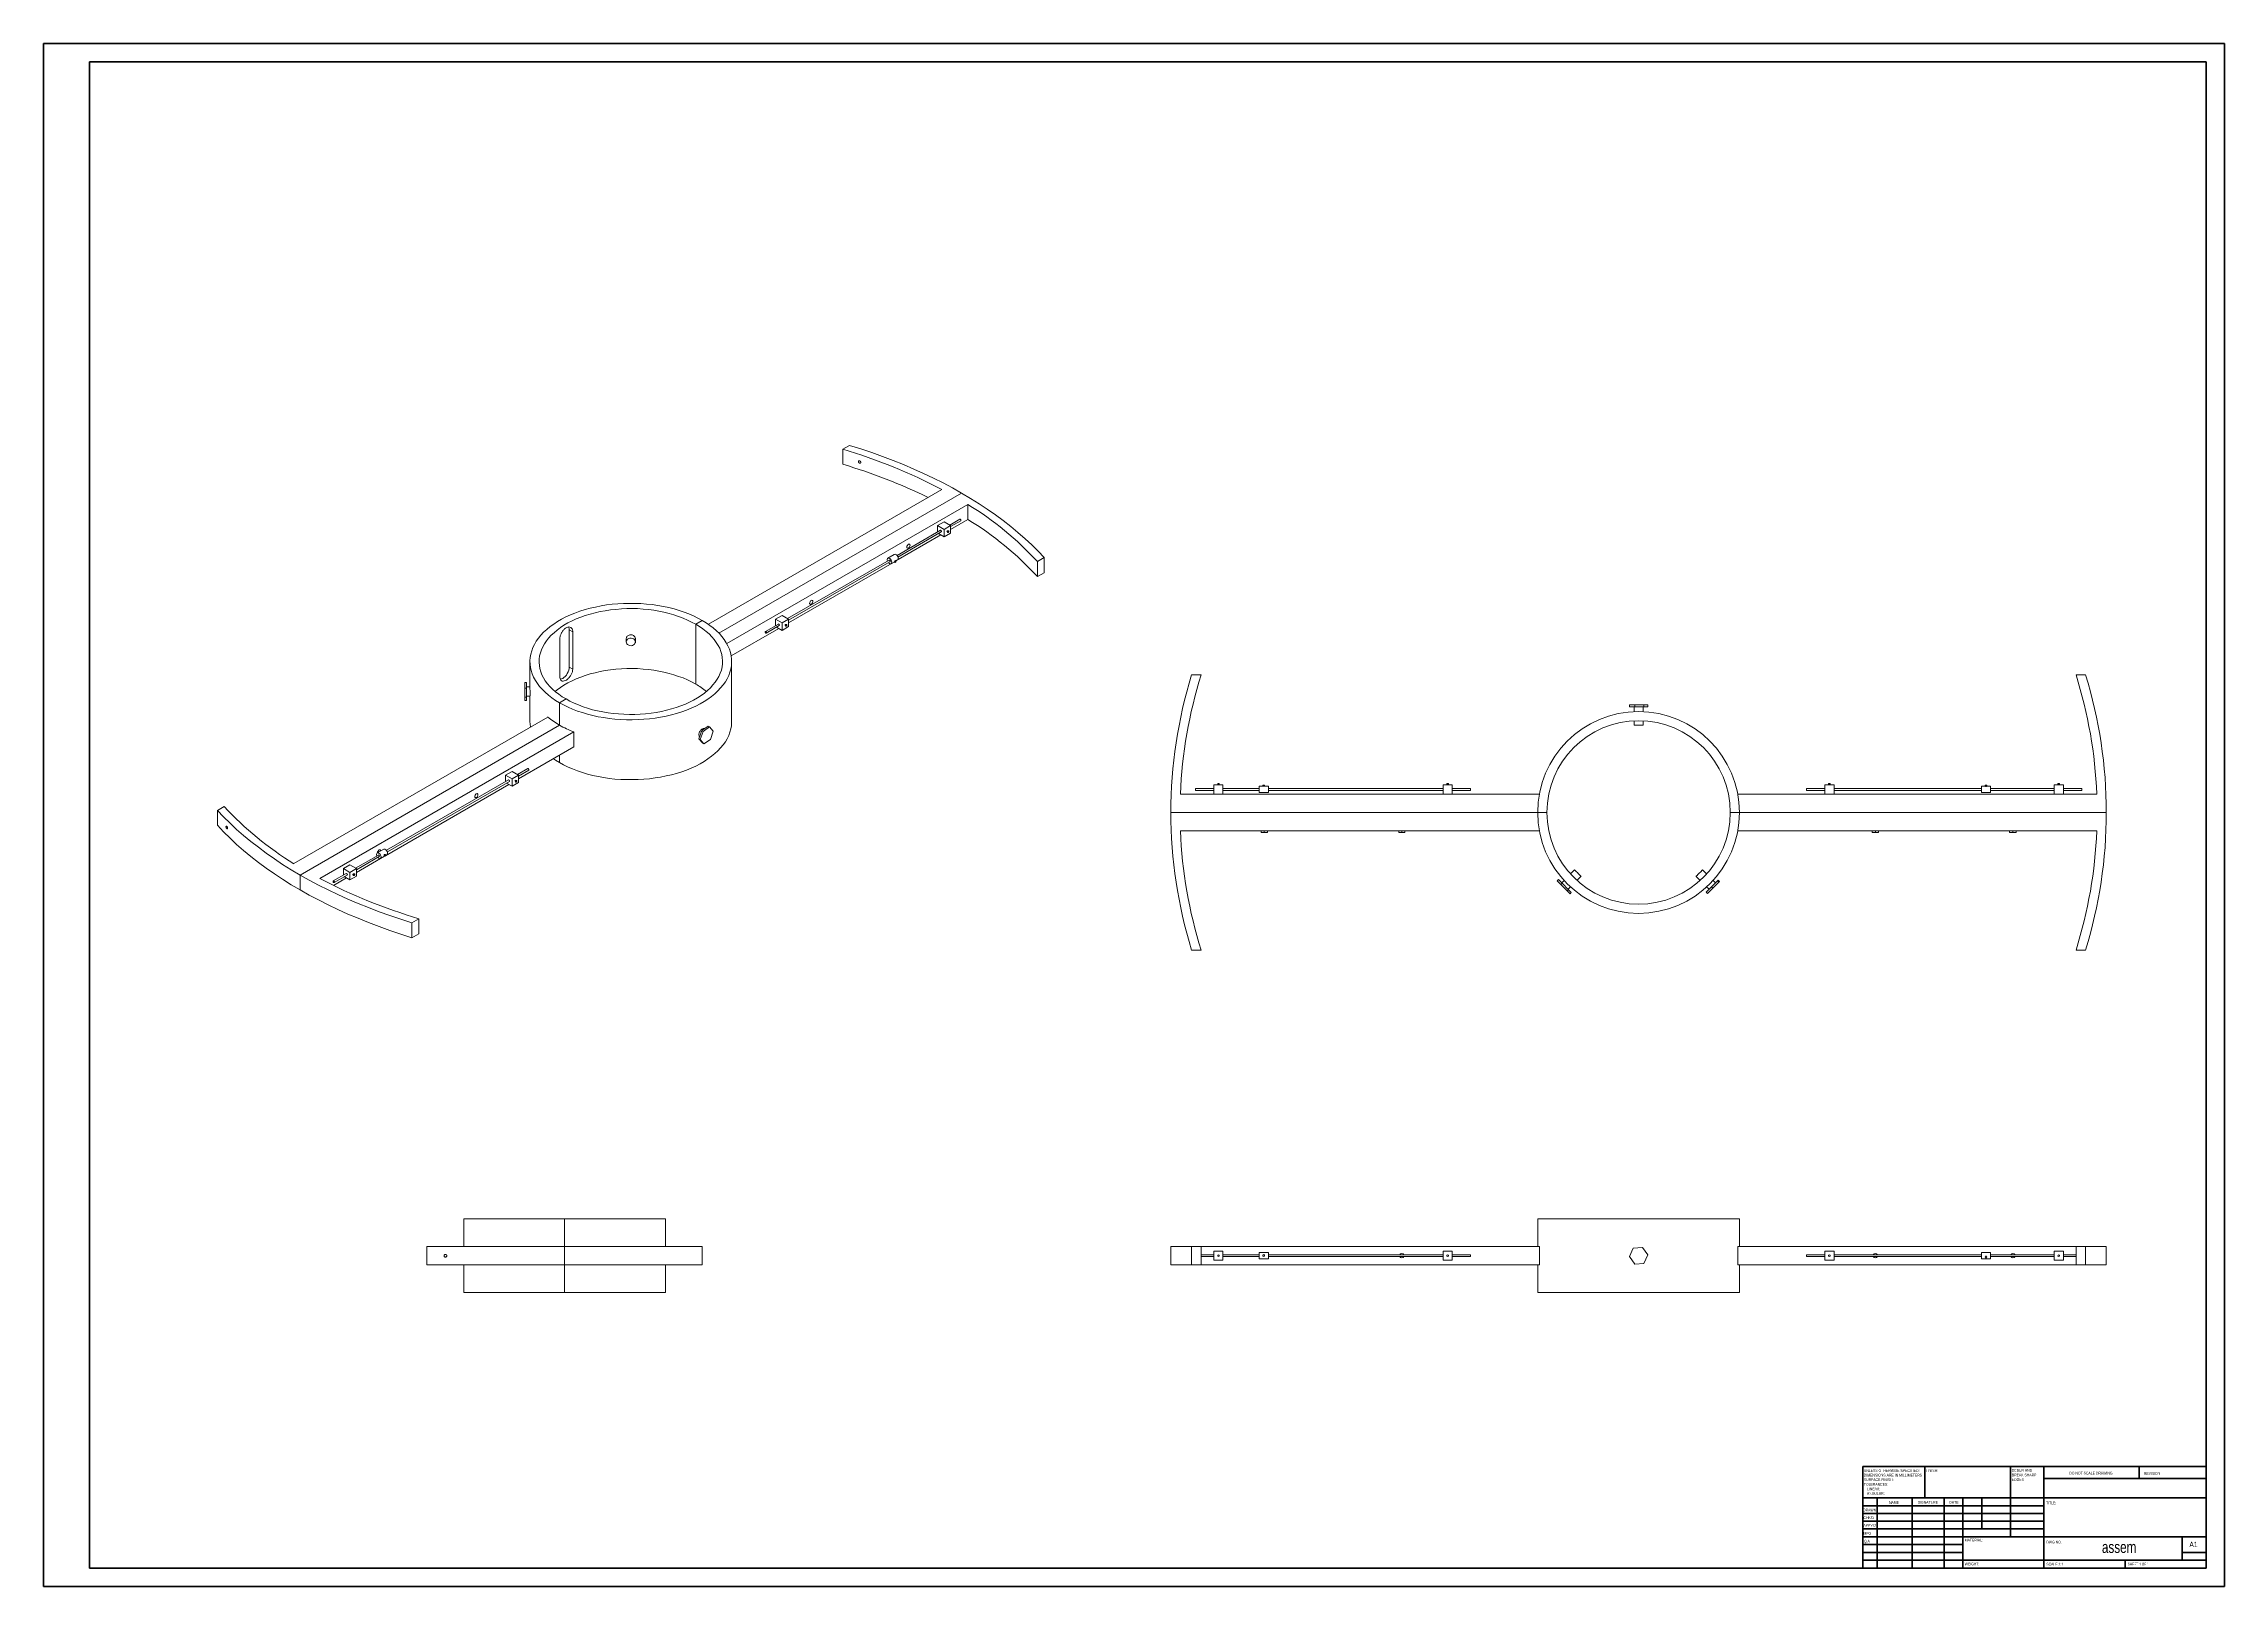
# Model space of a CAD drawing. Header units: millimetres. Extents: x 0 to 1189, y 0 to 841.
import ezdxf

# ---------------------------------------------------------------- set-up
doc = ezdxf.new("R2010")
doc.units = ezdxf.units.MM
doc.styles.add('SLDTEXTSTYLE0', font='TXT', dxfattribs={"width": 0.75})
doc.styles.add('SLDTEXTSTYLE1', font='TXT', dxfattribs={"width": 0.6875})

# ---------------------------------------------------------------- blocks, each defined once
blk = doc.blocks.new('SW_NOTE_0')
at = {"color": 0, "linetype": 'Continuous', "lineweight": 0, "char_height": 1.5, "attachment_point": 1, "style": 'SLDTEXTSTYLE0'}
for s, insert in [('DEBUR AND', (0, 1.9)), ('BREAK SHARP', (0, -0.6)), ('EDGES', (0, -3.1))]:
    blk.add_mtext(s, dxfattribs=dict(at, insert=insert))
blk = doc.blocks.new('SW_NOTE_1')
at = {"color": 0, "linetype": 'Continuous', "lineweight": 0, "char_height": 1.5, "attachment_point": 1, "style": 'SLDTEXTSTYLE0'}
for s, insert in [('UNLESS OTHERWISE SPECIFIED:', (0, 1.9)), ('TOLERANCES:', (0, -5.6)), ('DIMENSIONS ARE IN MILLIMETERS', (0, -0.6)), ('SURFACE FINISH:', (0, -3.1)), ('ANGULAR:', (1.7, -10.6)), ('LINEAR:', (1.7, -8.1))]:
    blk.add_mtext(s, dxfattribs=dict(at, insert=insert))

msp = doc.modelspace()

# ---------------------------------------------------------------- linework, layer by layer
at = {"color": 7, "linetype": 'Continuous', "lineweight": 40}
for p, q in [((0.1, 0.2), (0.1, 841.2)), ((0.1, 841.2), (1189.1, 841.2)), ((1189.1, 0.2), (1189.1, 841.2)), ((25.1, 10.2), (25.1, 831.2)), ((25.1, 831.2), (1179.1, 831.2)), ((1179.1, 10.2), (1179.1, 831.2)), ((991.9, 65.5), (1179.1, 65.5)), ((991.9, 65.5), (991.9, 10.2)), ((1025.7, 48.5), (1025.7, 65.5)), ((1072.5, 65.5), (1072.5, 27.2)), ((1090.7, 65.5), (1090.7, 10.2)), ((1142.7, 59.1), (1142.7, 65.5)), ((1179.1, 65.5), (1179.1, 10.2)), ((1179.1, 48.5), (991.9, 48.5)), ((999.7, 48.5), (999.7, 10.2)), ((1018.9, 48.5), (1018.9, 10.2)), ((1036.3, 48.5), (1036.3, 10.2)), ((1046.5, 10.2), (1046.5, 48.5)), ((1056.9, 31.5), (1056.9, 48.5)), ((1179.1, 59.1), (1090.7, 59.1)), ((1090.7, 44.2), (991.9, 44.2)), ((1090.7, 40), (991.9, 40)), ((1090.7, 35.7), (991.9, 35.7)), ((1090.7, 31.5), (991.9, 31.5)), ((1046.5, 27.2), (991.9, 27.2)), ((1046.5, 27.2), (1179.1, 27.2)), ((1166.1, 14.5), (1166.1, 27.2)), ((1046.5, 23), (991.9, 23)), ((1046.5, 18.7), (991.9, 18.7)), ((991.9, 14.5), (1179.1, 14.5)), ((1134.9, 10.2), (1134.9, 14.5)), ((1179.1, 18.7), (1166.1, 18.7)), ((0.1, 0.2), (1189.1, 0.2)), ((25.1, 10.2), (1179.1, 10.2))]:
    msp.add_line(p, q, dxfattribs=at)
at = {"color": 7, "linetype": 'Continuous', "lineweight": 15}
for p, q in [((435.8, 620.1), (439.5, 622.2)), ((435.8, 611.9), (435.8, 620.1)), ((489.8, 598.2), (362.5, 524.7)), ((500.5, 596.2), (368.3, 519.8)), ((503.9, 590), (372.6, 514.2)), ((503.9, 590), (503.9, 581.8)), ((489.3, 573.4), (464.8, 559.2)), ((489, 575.9), (465.4, 562.2)), ((465.9, 561.3), (489.5, 575)), ((487.5, 578.5), (491.1, 580.5)), ((487.5, 578.5), (491.1, 576.4)), ((487.5, 575), (487.5, 578.5)), ((488, 574.1), (491.1, 572.4)), ((491.1, 580.5), (494.6, 578.5)), ((491.1, 576.4), (494.6, 578.5)), ((491.1, 572.4), (491.1, 576.4)), ((494.6, 574.4), (491.1, 572.4)), ((492.7, 575.2), (492.9, 575.1)), ((492.9, 575.3), (493.2, 575.6)), ((492.9, 575.3), (493.1, 575.2)), ((492.9, 574.9), (492.9, 575.3)), ((492.9, 574.9), (493, 574.8)), ((493.1, 575.5), (493, 575.6)), ((493.1, 575.2), (493, 574.8)), ((493, 574.8), (493.3, 574.7)), ((493.4, 575.5), (493.1, 575.2)), ((493.2, 575.6), (493.4, 575.5)), ((493.2, 575.6), (493.5, 575.6)), ((493.3, 574.7), (493.6, 575)), ((493.7, 575.5), (493.4, 575.5)), ((493.5, 575.6), (493.7, 575.5)), ((493.6, 575), (493.7, 575.5)), ((499.6, 582), (494.1, 578.8)), ((503.9, 581.8), (494.6, 576.4)), ((494.6, 577.9), (500.1, 581.1)), ((494.6, 578.5), (494.6, 574.4)), ((461, 559.7), (405.7, 527.8)), ((463.9, 562.8), (460.4, 560.8)), ((462.1, 557.7), (464.1, 558.8)), ((464.3, 559.2), (464, 558.8)), ((464, 559), (464.1, 558.9)), ((464.2, 558.6), (464.5, 559)), ((464.6, 559.4), (464.3, 559.2)), ((464.3, 559.2), (464.5, 559)), ((464.4, 559.3), (464.4, 559.3)), ((464.5, 559), (464.8, 559.2)), ((464.6, 559.4), (464.8, 559.2)), ((464.9, 559), (464.6, 558.6)), ((464.8, 559.2), (465.7, 559.8)), ((464.8, 559.2), (464.9, 559)), ((541.9, 558.9), (545.6, 561)), ((541.9, 558.9), (541.9, 550.7)), ((545.6, 561), (545.6, 552.8)), ((406.2, 526.9), (461.5, 558.8)), ((464, 558.8), (406.2, 525.4)), ((464, 558.8), (464.2, 558.6)), ((464, 558.8), (464.1, 558.6)), ((464.1, 558.6), (464.3, 558.4)), ((464.3, 558.4), (464.2, 558.6)), ((464.6, 558.6), (464.3, 558.4)), ((541.9, 550.7), (545.6, 552.8)), ((355.6, 524.8), (359.1, 526.8)), ((355.6, 492.1), (355.6, 524.8)), ((400.7, 524.8), (393.6, 520.8)), ((394.1, 519.9), (401.2, 524)), ((399.1, 527.5), (402.7, 529.5)), ((399.1, 527.5), (402.7, 525.4)), ((399.1, 524), (399.1, 527.5)), ((402.7, 529.5), (406.2, 527.5)), ((402.7, 525.4), (406.2, 527.5)), ((402.7, 521.3), (402.7, 525.4)), ((406.2, 523.4), (402.7, 521.3)), ((404.3, 524.2), (404.5, 524.1)), ((404.5, 524.2), (404.8, 524.6)), ((404.5, 524.2), (404.7, 524.1)), ((404.5, 523.8), (404.5, 524.2)), ((404.5, 523.8), (404.7, 523.7)), ((404.7, 524.5), (404.6, 524.6)), ((405, 524.5), (404.7, 524.1)), ((404.7, 524.1), (404.7, 523.7)), ((404.7, 523.7), (405, 523.7)), ((404.8, 524.6), (405, 524.5)), ((404.8, 524.6), (405.1, 524.6)), ((405.3, 524.5), (405, 524.5)), ((405, 523.7), (405.3, 524.1)), ((405.1, 524.6), (405.3, 524.5)), ((405.3, 524.1), (405.3, 524.5)), ((406.2, 527.5), (406.2, 523.4)), ((281.5, 496.1), (281.5, 516.5)), ((286.6, 521.7), (288.6, 520.6)), ((286.6, 521.7), (286.6, 501.3)), ((288.6, 500.2), (288.6, 520.6)), ((317.7, 516.9), (317.7, 515.1)), ((322.7, 515.1), (322.7, 517)), ((400.9, 522.4), (375, 507.4)), ((399.6, 523.1), (402.7, 521.3)), ((265.2, 504.4), (265.2, 490.1)), ((286.6, 501.3), (288.6, 500.2)), ((375.2, 471.7), (375.2, 504.4)), ((263.4, 493), (262.4, 493)), ((262.4, 489.8), (262.4, 493)), ((263.4, 489.8), (262.4, 489.8)), ((262.4, 484.9), (262.4, 489.8)), ((263.4, 489.8), (263.4, 493)), ((265.2, 490.5), (263.4, 490.5)), ((263.4, 484.9), (263.4, 489.8)), ((626, 497.1), (631.2, 497.1)), ((1108.2, 497.1), (1113.4, 497.1)), ((263.4, 484.9), (262.4, 484.9)), ((262.4, 483.1), (262.4, 484.9)), ((263.4, 483.1), (262.4, 483.1)), ((263.4, 485.5), (265.3, 485.5)), ((263.4, 483.1), (263.4, 484.9)), ((265.2, 485.5), (265.2, 471.7)), ((281.3, 481.9), (284.9, 484)), ((281.3, 469.7), (281.3, 481.9)), ((864.7, 479.7), (864.7, 480.7)), ((864.7, 480.7), (867.6, 480.7)), ((864.7, 479.7), (867.6, 479.7)), ((867.2, 479.7), (867.2, 477.1)), ((867.2, 477.1), (867.2, 477.1)), ((867.6, 479.7), (867.6, 480.7)), ((867.6, 480.7), (872.5, 480.7)), ((867.6, 479.7), (872.5, 479.7)), ((872.2, 477.1), (872.2, 479.7)), ((872.2, 477.1), (872.2, 477.1)), ((872.5, 479.7), (872.5, 480.7)), ((872.5, 480.7), (874.7, 480.7)), ((872.5, 479.7), (874.7, 479.7)), ((874.7, 479.7), (874.7, 480.7)), ((136.5, 394.2), (274.9, 474.1)), ((139.9, 388), (281.3, 469.7)), ((150.7, 386.1), (289.1, 466)), ((289.1, 466), (289.1, 457.8)), ((358.9, 466.7), (357.4, 462.2)), ((359.6, 466.3), (358.1, 461.8)), ((362.4, 469.1), (358.9, 466.7)), ((358.9, 466.7), (359.6, 466.3)), ((363.2, 468.7), (359.6, 466.3)), ((360.4, 467.7), (360.4, 467.8)), ((362.4, 469.1), (363.2, 468.7)), ((365.2, 466.5), (363.2, 468.7)), ((363.7, 461.9), (365.2, 466.5)), ((867.2, 472.1), (867.2, 469.7)), ((867.2, 469.7), (868.6, 469.7)), ((868.6, 469.7), (872.2, 469.7)), ((872.2, 469.7), (872.2, 472.1)), ((259, 440.4), (289.1, 457.8)), ((281.3, 449.3), (281.3, 453.3)), ((357.4, 462.2), (358.1, 461.8)), ((357.4, 462.2), (359.4, 460)), ((357.7, 463.5), (357.8, 463.4)), ((358.1, 461.8), (360.1, 459.6)), ((359.4, 460), (360.1, 459.6)), ((360.1, 459.6), (363.7, 461.9)), ((251.9, 442.5), (255.5, 444.5)), ((251.9, 442.5), (255.5, 440.4)), ((251.9, 439), (251.9, 442.5)), ((255.5, 444.5), (259, 442.5)), ((255.5, 440.4), (259, 442.5)), ((255.5, 436.4), (255.5, 440.4)), ((264.1, 446), (258.5, 442.8)), ((259, 441.9), (264.6, 445.1)), ((259, 442.5), (259, 438.4)), ((186.4, 398.5), (253.7, 437.4)), ((253.5, 439.9), (187, 401.5)), ((187.5, 400.6), (254, 439)), ((252.4, 438.1), (255.5, 436.4)), ((259, 438.4), (255.5, 436.4)), ((257.1, 439.2), (257.3, 439.1)), ((257.3, 439.2), (257.6, 439.6)), ((257.3, 439.2), (257.5, 439.1)), ((257.3, 438.8), (257.3, 439.2)), ((257.3, 438.8), (257.5, 438.7)), ((257.5, 439.5), (257.4, 439.6)), ((257.8, 439.5), (257.5, 439.1)), ((257.5, 439.1), (257.5, 438.7)), ((257.5, 438.7), (257.8, 438.7)), ((257.6, 439.6), (257.8, 439.5)), ((257.6, 439.6), (257.9, 439.6)), ((258.1, 439.5), (257.8, 439.5)), ((257.8, 438.7), (258.1, 439.1)), ((257.9, 439.6), (258.1, 439.5)), ((258.1, 439.1), (258.1, 439.5)), ((619.9, 432.1), (815.6, 432.1)), ((638.1, 435.1), (628.1, 435.1)), ((628.1, 434.1), (628.1, 435.1)), ((628.1, 434.1), (638.1, 434.1)), ((638.1, 432.1), (638.1, 437.1)), ((643.1, 437.1), (638.1, 437.1)), ((640.2, 437.6), (640.2, 437.9)), ((640.2, 437.9), (640.6, 437.9)), ((640.6, 437.6), (640.2, 437.6)), ((640.4, 437.6), (640.4, 437.1)), ((640.6, 437.6), (640.6, 437.9)), ((640.6, 437.9), (641, 437.9)), ((641, 437.6), (640.6, 437.6)), ((640.9, 437.1), (640.9, 437.6)), ((641, 437.6), (641, 437.9)), ((643.1, 432.1), (643.1, 437.1)), ((662.9, 435.1), (643.1, 435.1)), ((643.1, 434.1), (662.9, 434.1)), ((665.1, 436.4), (662.9, 436.4)), ((662.9, 436.4), (662.9, 432.9)), ((662.9, 432.9), (667.9, 432.9)), ((665.4, 436.9), (664.9, 436.9)), ((664.9, 436.6), (664.9, 436.9)), ((664.9, 436.6), (665.4, 436.7)), ((665.1, 436.6), (664.9, 436.6)), ((664.9, 436.6), (664.9, 436.6)), ((665.1, 436.6), (665.1, 436.4)), ((665.4, 436.7), (665.4, 436.9)), ((665.8, 436.9), (665.4, 436.9)), ((665.4, 436.7), (665.8, 436.6)), ((665.6, 436.4), (665.6, 436.6)), ((665.8, 436.6), (665.6, 436.6)), ((667.9, 436.4), (665.6, 436.4)), ((665.8, 436.6), (665.8, 436.9)), ((665.8, 436.6), (665.8, 436.6)), ((667.9, 436.4), (667.9, 432.9)), ((763.1, 435.1), (667.9, 435.1)), ((667.9, 434.1), (763.1, 434.1)), ((763.1, 432.1), (763.1, 437.1)), ((768.1, 437.1), (763.1, 437.1)), ((765.2, 437.6), (765.2, 437.9)), ((765.2, 437.9), (765.6, 437.9)), ((765.6, 437.6), (765.2, 437.6)), ((765.4, 437.6), (765.4, 437.1)), ((765.6, 437.6), (765.6, 437.9)), ((765.6, 437.9), (766, 437.9)), ((766, 437.6), (765.6, 437.6)), ((765.9, 437.1), (765.9, 437.6)), ((766, 437.6), (766, 437.9)), ((768.1, 432.1), (768.1, 437.1)), ((778.1, 435.1), (768.1, 435.1)), ((768.1, 434.1), (778.1, 434.1)), ((778.1, 434.1), (778.1, 435.1)), ((1119.5, 432.1), (923.8, 432.1)), ((971.3, 435.1), (961.3, 435.1)), ((961.3, 434.1), (961.3, 435.1)), ((961.3, 434.1), (971.3, 434.1)), ((971.3, 432.1), (971.3, 437.1)), ((976.3, 437.1), (971.3, 437.1)), ((973.3, 437.6), (973.3, 437.9)), ((973.3, 437.9), (973.8, 437.9)), ((973.8, 437.6), (973.3, 437.6)), ((973.5, 437.6), (973.5, 437.1)), ((973.8, 437.6), (973.8, 437.9)), ((973.8, 437.9), (974.2, 437.9)), ((974.2, 437.6), (973.8, 437.6)), ((974, 437.1), (974, 437.6)), ((974.2, 437.6), (974.2, 437.9)), ((976.3, 432.1), (976.3, 437.1)), ((1056.6, 435.1), (976.3, 435.1)), ((976.3, 434.1), (1056.6, 434.1)), ((1058.9, 436.4), (1056.6, 436.4)), ((1056.6, 436.4), (1056.6, 432.9)), ((1056.6, 432.9), (1061.6, 432.9)), ((1058.6, 436.8), (1058.9, 436.9)), ((1058.9, 436.6), (1058.6, 436.8)), ((1058.6, 436.5), (1058.6, 436.8)), ((1058.6, 436.5), (1058.9, 436.4)), ((1058.9, 436.9), (1059.4, 436.9)), ((1059.4, 436.6), (1058.9, 436.6)), ((1058.9, 436.4), (1058.9, 436.6)), ((1058.9, 436.4), (1058.9, 436.3)), ((1058.9, 436.4), (1059.4, 436.4)), ((1059.4, 436.9), (1059.6, 436.8)), ((1059.6, 436.8), (1059.4, 436.6)), ((1059.4, 436.4), (1059.4, 436.6)), ((1059.4, 436.4), (1059.6, 436.5)), ((1059.4, 436.3), (1059.4, 436.4)), ((1061.6, 436.4), (1059.4, 436.4)), ((1059.6, 436.5), (1059.6, 436.8)), ((1061.6, 436.4), (1061.6, 432.9)), ((1096.3, 435.1), (1061.6, 435.1)), ((1061.6, 434.1), (1096.3, 434.1)), ((1101.3, 437.1), (1096.3, 437.1)), ((1096.3, 432.1), (1096.3, 437.1)), ((1098.3, 437.6), (1098.3, 437.9)), ((1098.3, 437.9), (1098.7, 437.9)), ((1098.7, 437.6), (1098.3, 437.6)), ((1098.5, 437.6), (1098.5, 437.1)), ((1098.7, 437.6), (1098.7, 437.9)), ((1098.7, 437.9), (1099.2, 437.9)), ((1099.2, 437.6), (1098.7, 437.6)), ((1099, 437.1), (1099, 437.6)), ((1099.2, 437.6), (1099.2, 437.9)), ((1099.2, 437.6), (1099.2, 437.9)), ((1099.2, 437.9), (1099.2, 437.9)), ((1099.2, 437.6), (1099.2, 437.6)), ((1101.3, 432.1), (1101.3, 437.1)), ((1111.3, 435.1), (1101.3, 435.1)), ((1101.3, 434.1), (1111.3, 434.1)), ((1111.3, 434.1), (1111.3, 435.1)), ((94.9, 423.2), (98.6, 425.4)), ((94.9, 415.1), (94.9, 423.2)), ((614.7, 422.1), (814.7, 422.1)), ((814.7, 422.1), (819.7, 422.1)), ((919.7, 422.1), (924.7, 422.1)), ((1124.7, 422.1), (924.7, 422.1)), ((619.9, 412.1), (815.6, 412.1)), ((663.9, 412.1), (663.9, 411.1)), ((663.9, 411.1), (665.6, 411.1)), ((665.6, 412.1), (665.6, 411.1)), ((665.6, 411.1), (667.3, 411.1)), ((667.3, 412.1), (667.3, 411.1)), ((738.9, 412.1), (738.9, 411.1)), ((738.9, 411.1), (740.6, 411.1)), ((740.6, 412.1), (740.6, 411.1)), ((740.6, 411.1), (742.3, 411.1)), ((742.3, 412.1), (742.3, 411.1)), ((1119.5, 412.1), (923.8, 412.1)), ((997, 412.1), (997, 411.1)), ((997, 411.1), (998.8, 411.1)), ((998.8, 412.1), (998.8, 411.1)), ((998.8, 411.1), (1000.5, 411.1)), ((1000.5, 412.1), (1000.5, 411.1)), ((1072, 412.1), (1072, 411.1)), ((1072, 411.1), (1073.8, 411.1)), ((1073.8, 412.1), (1073.8, 411.1)), ((1073.8, 411.1), (1075.5, 411.1)), ((1075.5, 412.1), (1075.5, 411.1)), ((163.5, 391.5), (167.1, 393.5)), ((167.1, 393.5), (170.6, 391.5)), ((182.6, 398.9), (170.1, 391.8)), ((170.6, 389.4), (186, 398.3)), ((170.6, 390.9), (183.1, 398.1)), ((185.5, 402.1), (182, 400)), ((183.7, 397), (186, 398.3)), ((186, 399.2), (185.7, 398.8)), ((185.7, 398.8), (185.9, 398.7)), ((185.7, 398.8), (185.7, 398.4)), ((185.7, 398.7), (185.7, 398.7)), ((185.7, 398.4), (185.9, 398.3)), ((185.9, 398.7), (186.2, 399.1)), ((185.9, 398.3), (185.9, 398.7)), ((186.2, 398.3), (185.9, 398.3)), ((186, 399.2), (186.2, 399.1)), ((186.3, 399.2), (186, 399.2)), ((186.2, 399.1), (186.5, 399.1)), ((186.5, 398.7), (186.2, 398.3)), ((186.3, 399.2), (186.5, 399.1)), ((186.4, 398.6), (187.2, 399)), ((186.5, 399.1), (186.5, 398.7)), ((139.9, 388), (139.9, 379.9)), ((165.1, 388.8), (158, 384.8)), ((158.2, 382.2), (165.3, 386.4)), ((158.5, 383.9), (165.6, 388)), ((163.5, 388), (163.5, 391.5)), ((163.5, 391.5), (167.1, 389.4)), ((164, 387.1), (167.1, 385.3)), ((167.1, 389.4), (170.6, 391.5)), ((167.1, 385.3), (167.1, 389.4)), ((170.6, 387.4), (167.1, 385.3)), ((168.7, 388.2), (168.9, 388.1)), ((168.9, 388.2), (169.2, 388.6)), ((168.9, 388.2), (169.1, 388.1)), ((168.9, 387.8), (168.9, 388.2)), ((168.9, 387.8), (169.1, 387.7)), ((169.1, 388.5), (169, 388.6)), ((169.4, 388.5), (169.1, 388.1)), ((169.1, 388.1), (169.1, 387.7)), ((169.1, 387.7), (169.4, 387.7)), ((169.2, 388.6), (169.4, 388.5)), ((169.2, 388.6), (169.5, 388.6)), ((169.7, 388.5), (169.4, 388.5)), ((169.4, 387.7), (169.7, 388.1)), ((169.5, 388.6), (169.7, 388.5)), ((169.7, 388.1), (169.7, 388.5)), ((170.6, 391.5), (170.6, 387.4)), ((826, 385.5), (825.3, 384.8)), ((827.3, 382.8), (825.3, 384.8)), ((828, 383.5), (826, 385.5)), ((828, 383.5), (827.3, 382.8)), ((830.8, 379.3), (827.3, 382.8)), ((829.1, 385), (827.8, 383.7)), ((831.5, 380), (828, 383.5)), ((831.3, 380.2), (832.6, 381.5)), ((834.8, 390.8), (832.6, 388.6)), ((832.6, 381.5), (832.6, 381.5)), ((834.8, 390.8), (834.8, 390.8)), ((836.1, 385), (838.4, 387.3)), ((901, 387.2), (903.2, 385)), ((906.8, 388.6), (904.6, 390.8)), ((909.5, 381.5), (906.6, 378.7)), ((906.8, 381.5), (908.1, 380.2)), ((910.2, 380.8), (907.3, 378)), ((912.7, 384.8), (909.5, 381.5)), ((909.5, 381.5), (910.2, 380.8)), ((913.4, 384.1), (910.2, 380.8)), ((911.6, 383.7), (910.3, 385)), ((910.3, 385), (910.3, 385)), ((913.1, 385.2), (912.7, 384.8)), ((912.7, 384.8), (913.4, 384.1)), ((913.1, 385.2), (913.8, 384.5)), ((913.8, 384.5), (913.4, 384.1)), ((831.5, 380), (830.8, 379.3)), ((832.3, 377.7), (830.8, 379.3)), ((833, 378.4), (831.5, 380)), ((833, 378.4), (832.3, 377.7)), ((906.6, 378.7), (907.3, 378)), ((200.9, 362), (204.6, 364.2)), ((200.9, 362), (200.9, 353.8)), ((204.6, 364.2), (204.6, 356)), ((200.9, 353.8), (204.6, 356)), ((626, 347.1), (631.2, 347.1)), ((1108.2, 347.1), (1113.4, 347.1)), ((229.1, 200.5), (229.1, 185.5)), ((229.1, 200.5), (284.1, 200.5)), ((339.1, 200.5), (284.1, 200.5)), ((284.1, 185.5), (284.1, 200.5)), ((339.1, 185.5), (339.1, 200.5)), ((814.7, 185.5), (814.7, 200.5)), ((924.7, 200.5), (814.7, 200.5)), ((924.7, 185.5), (924.7, 200.5)), ((209.1, 175.5), (209.1, 185.5)), ((284.1, 185.5), (209.1, 185.5)), ((284.1, 185.5), (359.1, 185.5)), ((284.1, 185.5), (284.1, 175.5)), ((359.1, 185.5), (359.1, 175.5)), ((614.7, 185.5), (614.7, 175.5)), ((614.7, 185.5), (626, 185.5)), ((626, 185.5), (626, 175.5)), ((626, 185.5), (631.2, 185.5)), ((631.2, 185.5), (631.2, 175.5)), ((631.2, 185.5), (815.6, 185.5)), ((638.1, 181), (631.2, 181)), ((631.2, 180), (638.1, 180)), ((638.1, 183), (643.1, 183)), ((638.1, 178), (638.1, 183)), ((640.6, 181), (640.2, 180.7)), ((640.2, 180.7), (640.2, 180.2)), ((640.2, 180.2), (640.6, 180)), ((641, 180.7), (640.6, 181)), ((640.6, 180), (641, 180.2)), ((641, 180.2), (641, 180.7)), ((643.1, 183), (643.1, 178)), ((662.9, 181), (643.1, 181)), ((643.1, 180), (662.9, 180)), ((667.9, 182.2), (662.9, 182.2)), ((662.9, 182.2), (662.9, 180.5)), ((662.9, 180.5), (662.9, 178.7)), ((662.9, 178.7), (667.9, 178.7)), ((664.9, 180.8), (665.4, 181.1)), ((664.9, 180.3), (664.9, 180.8)), ((665.4, 180.1), (664.9, 180.3)), ((664.9, 180.3), (665.4, 180.1)), ((664.9, 180.3), (664.9, 180.3)), ((665.4, 181.1), (665.8, 180.8)), ((665.8, 180.3), (665.4, 180.1)), ((665.4, 180.1), (665.8, 180.3)), ((665.4, 180.1), (665.4, 180.1)), ((665.8, 180.8), (665.8, 180.3)), ((665.8, 180.3), (665.8, 180.3)), ((667.9, 182.2), (667.9, 180.5)), ((763.1, 181), (667.9, 181)), ((667.9, 180.5), (667.9, 178.7)), ((667.9, 180), (763.1, 180)), ((763.1, 183), (768.1, 183)), ((763.1, 178), (763.1, 183)), ((765.6, 181), (765.2, 180.7)), ((765.2, 180.7), (765.2, 180.2)), ((765.2, 180.2), (765.6, 180)), ((766, 180.7), (765.6, 181)), ((765.6, 180), (766, 180.2)), ((766, 180.2), (766, 180.7)), ((768.1, 183), (768.1, 178)), ((778.1, 181), (768.1, 181)), ((768.1, 180), (778.1, 180)), ((778.1, 180), (778.1, 181)), ((815.6, 185.5), (815.6, 175.5)), ((866.8, 184.6), (864.7, 180)), ((864.7, 180), (867.6, 175.9)), ((871.8, 185), (866.8, 184.6)), ((874.7, 180.9), (871.8, 185)), ((872.5, 176.3), (874.7, 180.9)), ((923.8, 185.5), (923.8, 175.5)), ((1108.2, 185.5), (923.8, 185.5)), ((971.3, 181), (961.3, 181)), ((961.3, 180.5), (961.3, 181)), ((961.3, 180), (961.3, 180.5)), ((961.3, 180), (971.3, 180)), ((971.3, 183), (976.3, 183)), ((971.3, 178), (971.3, 183)), ((973.8, 181), (973.3, 180.7)), ((973.3, 180.7), (973.3, 180.2)), ((973.3, 180.2), (973.8, 180)), ((974.2, 180.7), (973.8, 181)), ((973.8, 180), (974.2, 180.2)), ((974.2, 180.2), (974.2, 180.7)), ((976.3, 183), (976.3, 178)), ((1056.6, 181), (976.3, 181)), ((976.3, 180), (1056.6, 180)), ((1061.6, 182.2), (1056.6, 182.2)), ((1056.6, 182.2), (1056.6, 179.9)), ((1056.6, 179.9), (1056.6, 178.7)), ((1056.6, 178.7), (1061.6, 178.7)), ((1058.9, 180.3), (1058.6, 179.8)), ((1058.6, 179.8), (1058.9, 180.2)), ((1058.9, 179.4), (1058.6, 179.8)), ((1058.6, 179.8), (1058.6, 179.8)), ((1058.9, 180.3), (1058.9, 180.2)), ((1059.4, 180.2), (1058.9, 180.3)), ((1058.9, 180.2), (1059.4, 180.2)), ((1059.4, 179.3), (1058.9, 179.4)), ((1059.4, 180.2), (1059.4, 180.2)), ((1059.4, 180.2), (1059.6, 179.7)), ((1059.6, 179.8), (1059.4, 180.2)), ((1059.6, 179.7), (1059.4, 179.3)), ((1059.6, 179.8), (1059.6, 179.7)), ((1061.6, 182.2), (1061.6, 179.9)), ((1096.3, 181), (1061.6, 181)), ((1061.6, 180), (1096.3, 180)), ((1061.6, 179.9), (1061.6, 178.7)), ((1096.3, 183), (1101.3, 183)), ((1096.3, 178), (1096.3, 183)), ((1098.4, 180.7), (1098.3, 180.2)), ((1098.3, 180.2), (1098.7, 180)), ((1098.8, 181), (1098.4, 180.7)), ((1098.7, 180), (1099.2, 180.2)), ((1099.2, 180.7), (1098.8, 181)), ((1099.2, 180.2), (1099.2, 180.7)), ((1101.3, 183), (1101.3, 178)), ((1108.2, 181), (1101.3, 181)), ((1101.3, 180), (1108.2, 180)), ((1108.2, 185.5), (1108.2, 175.5)), ((1108.2, 185.5), (1113.4, 185.5)), ((1113.4, 185.5), (1113.4, 175.5)), ((1124.7, 185.5), (1113.4, 185.5)), ((1124.7, 185.5), (1124.7, 175.5)), ((284.1, 175.5), (209.1, 175.5)), ((229.1, 175.5), (229.1, 160.5)), ((284.1, 175.5), (359.1, 175.5)), ((284.1, 160.5), (284.1, 175.5)), ((339.1, 160.5), (339.1, 175.5)), ((614.7, 175.5), (626, 175.5)), ((626, 175.5), (631.2, 175.5)), ((631.2, 175.5), (815.6, 175.5)), ((643.1, 178), (638.1, 178)), ((768.1, 178), (763.1, 178)), ((814.7, 160.5), (814.7, 175.5)), ((867.6, 175.9), (872.5, 176.3)), ((1108.2, 175.5), (923.8, 175.5)), ((924.7, 160.5), (924.7, 175.5)), ((976.3, 178), (971.3, 178)), ((1101.3, 178), (1096.3, 178)), ((1108.2, 175.5), (1113.4, 175.5)), ((1124.7, 175.5), (1113.4, 175.5)), ((229.1, 160.5), (284.1, 160.5)), ((339.1, 160.5), (284.1, 160.5)), ((924.7, 160.5), (814.7, 160.5))]:
    msp.add_line(p, q, dxfattribs=at)
at = {"color": 7, "linetype": 'Continuous', "lineweight": 15, "flags": 128}
for points in [[(500.5, 596.2), (495.6, 599), (490.5, 601.7), (485.3, 604.3), (479.9, 606.9), (474.5, 609.3), (468.9, 611.7), (463.3, 614), (457.5, 616.2), (451.6, 618.3), (445.6, 620.3), (439.5, 622.2)], [(500.5, 596.2), (505.4, 593.3), (510.1, 590.4), (514.6, 587.4), (519, 584.3), (523.3, 581.2), (527.4, 578), (531.3, 574.7), (535.2, 571.3), (538.8, 567.9), (542.3, 564.5), (545.6, 561)], [(489.3, 575.8), (489.2, 575.9), (489, 575.9)], [(489.5, 575), (489.5, 575), (489.6, 575.1), (489.6, 575.2), (489.6, 575.4), (489.5, 575.6), (489.4, 575.7), (489.3, 575.8)], [(493, 575.6), (492.9, 575.7), (492.8, 575.6), (492.8, 575.6), (492.7, 575.5), (492.7, 575.4), (492.6, 575.3), (492.7, 575.3), (492.7, 575.2), (492.7, 575.2)], [(500.2, 581.3), (500.2, 581.5), (500.1, 581.7), (500, 581.8), (499.9, 582), (499.8, 582), (499.6, 582)], [(500.1, 581.1), (500.1, 581.1), (500.2, 581.2), (500.2, 581.3)], [(460.2, 559.2), (460, 559.7), (460, 560.2), (460.2, 560.5), (460.4, 560.8), (460.7, 560.8), (461.1, 560.7), (461.5, 560.5), (461.9, 560.1), (462.2, 559.6), (462.4, 559.1), (462.5, 558.6), (462.4, 558.1), (462.4, 558.1)], [(461, 559.7), (461.1, 559.7), (461.2, 559.7), (461.4, 559.6), (461.5, 559.4), (461.6, 559.2), (461.6, 559.1), (461.6, 558.9)], [(461.6, 558.9), (461.5, 558.8), (461.5, 558.8)], [(463.9, 562.8), (463.9, 562.8), (464.3, 562.9), (464.7, 562.8), (465.1, 562.5), (465.4, 562.1), (465.8, 561.6), (466, 561.1), (466, 560.6), (466, 560.2)], [(466, 560.2), (465.8, 559.9), (465.7, 559.8)], [(471.6, 566.2), (472, 566.5), (472.2, 566.9), (472.4, 567.3), (472.5, 567.8), (472.4, 568.1), (472.2, 568.3), (472, 568.4), (471.6, 568.3), (471.3, 568), (471, 567.6), (470.8, 567.2), (470.7, 566.8), (470.8, 566.4), (471, 566.2), (471.3, 566.1), (471.6, 566.2)], [(470.7, 566.8), (470.8, 566.4), (471, 566.2), (471.3, 566.1), (471.6, 566.2), (472, 566.5), (472.2, 566.9), (472.4, 567.3), (472.5, 567.8), (472.4, 568.1), (472.2, 568.3), (472, 568.4), (471.6, 568.3), (471.3, 568), (471, 567.6), (470.8, 567.2), (470.7, 566.8)], [(462.4, 558.1), (462.2, 557.8), (461.9, 557.7), (461.6, 557.7), (461.2, 557.9), (460.8, 558.2), (460.7, 558.3)], [(359.1, 526.8), (356.8, 528.1), (354.4, 529.2), (351.9, 530.3), (349.3, 531.3), (346.6, 532.2), (343.8, 533.1), (340.9, 533.8), (338, 534.4), (335, 535), (331.9, 535.4), (328.8, 535.7), (325.7, 536), (322.6, 536.1), (319.4, 536.1), (316.3, 536), (313.2, 535.9), (310.1, 535.6), (307, 535.2), (304, 534.7), (301, 534.1), (298.1, 533.4), (295.3, 532.7), (292.5, 531.8), (289.8, 530.8), (287.3, 529.8), (284.8, 528.7), (282.5, 527.4), (280.2, 526.2), (278.2, 524.8), (276.2, 523.4), (274.4, 521.9), (272.7, 520.4), (271.2, 518.8), (269.9, 517.1), (268.7, 515.5), (267.7, 513.7), (266.8, 512), (266.2, 510.2), (265.7, 508.4), (265.4, 506.6), (265.2, 504.8), (265.3, 503), (265.5, 501.2), (265.9, 499.4), (266.5, 497.6), (267.2, 495.9), (268.2, 494.1), (269.3, 492.4), (270.5, 490.8), (272, 489.1), (273.5, 487.6), (275.3, 486.1), (277.2, 484.6), (279.2, 483.2), (281.3, 481.9)], [(418.6, 535.6), (418.9, 535.9), (419.2, 536.3), (419.4, 536.7), (419.5, 537.2), (419.4, 537.5), (419.2, 537.7), (418.9, 537.8), (418.6, 537.7), (418.2, 537.4), (418, 537), (417.8, 536.6), (417.7, 536.1), (417.8, 535.8), (418, 535.6), (418.2, 535.5), (418.6, 535.6)], [(417.7, 536.1), (417.8, 535.8), (418, 535.6), (418.2, 535.5), (418.6, 535.6), (418.9, 535.9), (419.2, 536.3), (419.4, 536.7), (419.5, 537.2), (419.4, 537.5), (419.2, 537.7), (418.9, 537.8), (418.6, 537.7), (418.2, 537.4), (418, 537), (417.8, 536.6), (417.7, 536.1)], [(284.9, 484), (282.8, 485.2), (280.9, 486.5), (279.2, 487.9), (277.6, 489.3), (276.1, 490.8), (274.8, 492.3), (273.6, 493.9), (272.6, 495.5), (271.8, 497.2), (271.2, 498.8), (270.7, 500.5), (270.4, 502.2), (270.2, 503.9), (270.3, 505.6), (270.5, 507.4), (270.9, 509.1), (271.5, 510.7), (272.2, 512.4), (273.1, 514), (274.2, 515.6), (275.4, 517.2), (276.8, 518.7), (278.4, 520.1), (280, 521.5), (281.9, 522.9), (283.8, 524.2), (285.9, 525.4), (288.2, 526.5), (290.5, 527.6), (292.9, 528.5), (295.4, 529.4), (298.1, 530.2), (300.8, 531), (303.5, 531.6), (306.3, 532.1), (309.2, 532.5), (312.1, 532.8), (315.1, 533.1), (318, 533.2), (321, 533.2), (323.9, 533.2), (326.9, 533), (329.8, 532.7), (332.7, 532.3), (335.5, 531.8), (338.3, 531.3), (341.1, 530.6), (343.7, 529.8), (346.3, 529), (348.8, 528.1), (351.2, 527), (353.4, 525.9), (355.6, 524.8)], [(359.1, 526.8), (361.3, 525.5), (363.3, 524.1), (365.2, 522.7), (366.9, 521.1), (368.5, 519.6), (369.9, 518), (371.2, 516.3), (372.3, 514.6), (373.2, 512.9), (374, 511.1), (374.6, 509.3), (375, 507.5), (375.2, 505.7), (375.2, 503.9), (375.1, 502.1), (374.8, 500.3), (374.3, 498.5), (373.6, 496.7), (372.8, 495), (371.8, 493.3), (370.6, 491.6), (369.2, 490), (367.7, 488.4), (366.1, 486.8), (364.3, 485.3), (362.3, 483.9), (360.2, 482.6), (358, 481.3), (355.7, 480.1), (353.2, 478.9), (350.6, 477.9), (348, 476.9), (345.2, 476.1), (342.4, 475.3), (339.5, 474.6), (336.5, 474), (333.5, 473.5), (330.4, 473.2), (327.3, 472.9), (324.2, 472.7), (321, 472.6), (317.9, 472.6), (314.7, 472.8), (311.6, 473), (308.5, 473.3), (305.5, 473.8), (302.5, 474.3), (299.5, 474.9), (296.7, 475.7), (293.9, 476.5), (291.2, 477.4), (288.5, 478.4), (286, 479.5), (283.6, 480.7), (281.3, 481.9)], [(284.9, 484), (287, 482.8), (289.3, 481.7), (291.7, 480.7), (294.2, 479.7), (296.7, 478.9), (299.4, 478.1), (302.1, 477.5), (304.9, 476.9), (307.8, 476.4), (310.7, 476), (313.6, 475.8), (316.5, 475.6), (319.5, 475.5), (322.5, 475.5), (325.4, 475.7), (328.3, 475.9), (331.3, 476.2), (334.1, 476.6), (336.9, 477.2), (339.7, 477.8), (342.4, 478.5), (345, 479.3), (347.5, 480.2), (350, 481.2), (352.3, 482.2), (354.5, 483.4), (356.6, 484.6), (358.6, 485.8), (360.4, 487.2), (362.1, 488.6), (363.7, 490.1), (365, 491.6), (366.3, 493.1), (367.4, 494.7), (368.3, 496.3), (369, 498), (369.6, 499.7), (370, 501.4), (370.2, 503.1), (370.2, 504.8), (370.1, 506.5), (369.8, 508.2), (369.3, 509.9), (368.7, 511.6), (367.8, 513.2), (366.8, 514.8), (365.7, 516.4), (364.4, 517.9), (362.9, 519.4), (361.3, 520.8), (359.5, 522.2), (357.6, 523.5), (355.6, 524.8)], [(400.9, 524.8), (400.8, 524.9), (400.7, 524.8)], [(401.2, 524), (401.2, 524), (401.2, 524.1), (401.3, 524.2), (401.2, 524.4), (401.2, 524.5), (401, 524.7), (400.9, 524.8)], [(404.6, 524.6), (404.5, 524.6), (404.4, 524.6), (404.4, 524.5), (404.3, 524.5), (404.3, 524.4), (404.3, 524.3), (404.3, 524.2), (404.3, 524.2), (404.3, 524.2)], [(322.5, 515.9), (322.7, 515.3), (322.7, 514.8), (322.5, 514.3), (322.2, 513.8), (321.7, 513.4), (321.1, 513.1), (320.4, 513), (319.7, 513.1), (319.1, 513.3), (318.5, 513.6), (318.1, 514), (317.8, 514.5), (317.7, 515.1), (317.8, 515.6), (318.1, 516.1), (318.5, 516.6), (319.1, 516.9), (319.7, 517.1), (320.4, 517.1), (321.1, 517), (321.7, 516.7), (322.2, 516.4), (322.5, 515.9)], [(394.2, 520.1), (394.2, 520.3), (394.1, 520.5), (394, 520.6), (393.8, 520.7), (393.7, 520.8), (393.6, 520.8), (393.5, 520.7), (393.5, 520.5), (393.5, 520.4), (393.6, 520.2), (393.7, 520), (393.8, 519.9), (394, 519.9), (394.1, 519.9), (394.2, 520), (394.2, 520.1)], [(279, 488), (280, 488.9), (281.9, 490.2), (283.8, 491.5), (285.9, 492.7), (288.2, 493.8), (290.5, 494.9), (292.9, 495.9), (295.4, 496.8), (298.1, 497.6), (300.8, 498.3), (303.5, 498.9), (306.3, 499.4), (309.2, 499.9), (312.1, 500.2), (315.1, 500.4), (318, 500.5), (321, 500.6), (323.9, 500.5), (326.9, 500.3), (329.8, 500), (332.7, 499.7), (335.5, 499.2), (338.3, 498.6), (341.1, 497.9), (343.7, 497.2), (346.3, 496.3), (348.8, 495.4), (351.2, 494.4), (353.4, 493.3), (355.6, 492.1)], [(281.8, 494.7), (282.4, 494.9), (283.1, 495.2), (283.8, 495.7), (284.5, 496.3), (285.1, 497), (285.6, 497.8), (286, 498.7), (286.4, 499.6), (286.6, 500.5), (286.6, 501.3)], [(265.2, 471.7), (265.3, 470.3), (265.5, 468.7)], [(375.2, 471.7), (375.2, 471.3), (375.1, 469.4), (374.8, 467.6), (374.3, 465.8), (373.6, 464.1), (372.8, 462.3), (371.8, 460.6), (370.6, 458.9), (369.2, 457.3), (367.7, 455.7), (366.1, 454.2), (364.3, 452.7), (362.3, 451.3), (360.2, 449.9), (358, 448.6), (355.7, 447.4), (353.2, 446.3), (350.6, 445.2), (348, 444.3), (345.2, 443.4), (342.4, 442.6), (339.5, 442), (336.5, 441.4), (333.5, 440.9), (330.4, 440.5), (327.3, 440.2), (324.2, 440), (321, 440), (317.9, 440), (314.7, 440.1), (311.6, 440.3), (308.5, 440.7), (305.5, 441.1), (302.5, 441.7), (299.5, 442.3), (296.7, 443), (293.9, 443.8), (291.2, 444.8), (288.5, 445.8), (286, 446.8), (283.6, 448), (281.3, 449.3)], [(264.3, 446), (264.1, 446), (264.1, 446)], [(264.6, 445.1), (264.6, 445.1), (264.7, 445.2), (264.7, 445.4), (264.6, 445.6), (264.5, 445.7), (264.4, 445.9), (264.3, 446)], [(278, 451.4), (279.2, 450.6), (281.3, 449.3)], [(236, 430.2), (236.4, 430.5), (236.7, 430.9), (236.8, 431.3), (236.9, 431.8), (236.8, 432.1), (236.7, 432.3), (236.4, 432.4), (236, 432.3), (235.7, 432), (235.4, 431.6), (235.2, 431.2), (235.1, 430.8), (235.2, 430.4), (235.4, 430.2), (235.7, 430.1), (236, 430.2)], [(235.1, 430.8), (235.2, 430.4), (235.4, 430.2), (235.7, 430.1), (236, 430.2), (236.4, 430.5), (236.7, 430.9), (236.8, 431.3), (236.9, 431.8), (236.8, 432.1), (236.7, 432.3), (236.4, 432.4), (236, 432.3), (235.7, 432), (235.4, 431.6), (235.2, 431.2), (235.1, 430.8)], [(253.7, 439.8), (253.6, 439.9), (253.5, 439.9)], [(254, 439), (254, 439), (254, 439.1), (254.1, 439.2), (254, 439.4), (254, 439.6), (253.8, 439.7), (253.7, 439.8)], [(257.4, 439.6), (257.3, 439.7), (257.2, 439.6), (257.2, 439.6), (257.1, 439.5), (257.1, 439.4), (257.1, 439.3), (257.1, 439.3), (257.1, 439.2), (257.1, 439.2)], [(139.9, 388), (135.1, 390.9), (130.4, 393.8), (125.9, 396.8), (121.4, 399.9), (117.2, 403.1), (113.1, 406.3), (109.1, 409.6), (105.3, 412.9), (101.7, 416.3), (98.2, 419.7), (94.9, 423.2)], [(139.9, 379.9), (135.1, 382.7), (130.4, 385.7), (125.9, 388.7), (121.4, 391.8), (117.2, 394.9), (113.1, 398.1), (109.1, 401.4), (105.3, 404.7), (101.7, 408.1), (98.2, 411.6), (94.9, 415.1)], [(181.7, 398.5), (181.6, 398.9), (181.6, 399.4), (181.7, 399.8), (181.9, 400), (182.3, 400.1), (182.7, 400), (183.1, 399.8), (183.5, 399.4), (183.8, 398.9), (184, 398.4), (184.1, 397.9), (184.1, 397.9)], [(183.9, 401.1), (183.9, 401.2), (183.8, 401.5), (183.6, 401.7), (183.3, 401.8), (183, 401.7), (182.7, 401.4), (182.4, 401), (182.2, 400.6), (182.1, 400.1), (182.1, 400.1)], [(183.9, 401.1), (183.9, 401.2), (183.8, 401.5), (183.6, 401.7), (183.3, 401.8), (183, 401.7), (182.7, 401.4), (182.4, 401), (182.2, 400.6), (182.1, 400.1), (182.1, 400.1)], [(184.1, 397.9), (184, 397.4), (183.8, 397.1), (183.6, 396.9), (183.2, 396.9), (182.8, 397.1), (182.4, 397.4), (182.2, 397.6)], [(182.6, 398.9), (182.7, 399), (182.8, 398.9), (182.9, 398.8), (183.1, 398.7), (183.1, 398.5), (183.2, 398.3)], [(185.5, 402.1), (185.8, 402.1), (186.2, 402.1), (186.6, 401.8), (187, 401.4), (187.3, 400.9), (187.5, 400.4), (187.6, 399.9)], [(139.9, 388), (144.9, 385.2), (150, 382.5), (155.2, 379.9), (160.5, 377.4), (166, 374.9), (171.5, 372.5), (177.2, 370.2), (183, 368), (188.9, 365.9), (194.9, 363.9), (200.9, 362)], [(158.2, 384.7), (158.1, 384.8), (158, 384.7), (157.9, 384.6), (157.9, 384.5), (157.9, 384.3), (158, 384.1), (158.1, 384), (158.3, 383.9), (158.4, 383.9), (158.5, 383.9), (158.6, 384), (158.6, 384.2), (158.6, 384.3), (158.5, 384.5), (158.3, 384.7), (158.2, 384.7)], [(165.3, 388.8), (165.2, 388.9), (165.1, 388.8)], [(165.6, 388), (165.6, 388), (165.6, 388.1), (165.7, 388.2), (165.6, 388.4), (165.6, 388.5), (165.5, 388.7), (165.3, 388.8)], [(169, 388.6), (168.9, 388.6), (168.9, 388.6), (168.8, 388.5), (168.7, 388.5), (168.7, 388.4), (168.7, 388.3), (168.7, 388.2), (168.7, 388.2), (168.7, 388.2)], [(838.4, 387.3), (838.4, 387.3), (838.3, 387.4), (838, 387.6), (837.7, 387.9), (837.3, 388.3), (836.8, 388.8), (836.3, 389.3), (835.9, 389.7), (835.5, 390.1), (835.1, 390.5), (834.9, 390.7), (834.8, 390.8)], [(904.6, 390.8), (904.5, 390.8), (904.4, 390.6), (904.2, 390.4), (903.8, 390), (903.4, 389.6), (902.9, 389.1), (902.4, 388.7), (902, 388.2), (901.6, 387.8), (901.3, 387.5), (901.1, 387.3), (901, 387.2), (901, 387.2)], [(139.9, 379.9), (144.9, 377.1), (150, 374.4), (155.2, 371.7), (160.5, 369.2), (166, 366.7), (171.5, 364.4), (177.2, 362.1), (183, 359.9), (188.9, 357.8), (194.9, 355.8), (200.9, 353.8)]]:
    msp.add_lwpolyline(points, dxfattribs=at)
at = {"color": 7, "linetype": 'Continuous', "lineweight": 15}
for centre, radius, start, end in [((351.6, 335.3), 297, 62.2714, 73.5244), ((349.2, 320.4), 304.1, 64.0403, 73.4432), ((410.8, 437.8), 178.5, 42.7181, 58.5347), ((410.8, 429.6), 178.5, 42.7181, 58.5347), ((283.4, 521.8), 3.2, 357.9321, 25.2973), ((335.7, 457.2), 40.2, 50.1134, 60.3149), ((869.7, 422.1), 255, 162.8954, 180), ((869.7, 422.1), 250, 162.5424, 177.7076), ((869.7, 422.1), 250, 2.2924, 17.4576), ((869.7, 422.1), 255, 0, 17.1046), ((869.7, 422.1), 55, 0, 180), ((303.6, 508.7), 44.9, 230.254, 240.2392), ((310.7, 520.9), 59, 240.1826, 248.5045), ((869.7, 422.1), 50, 0, 180), ((665.4, 434.7), 1.91, 82.4778, 97.5222), ((229.7, 546.4), 178.5, 222.7181, 238.5348), ((869.7, 422.1), 255, 180, 197.1046), ((869.7, 422.1), 55, 180, 0), ((869.7, 422.1), 50, 180, 0), ((869.7, 422.1), 255, 342.8954, 0), ((869.7, 422.1), 250, 182.2924, 197.4576), ((869.7, 422.1), 250, 342.5424, 357.7076), ((182.9, 398.3), 0.244, 303.952, 11.3726), ((186.7, 399.8), 0.887, 305.3108, 10.0129), ((288.9, 649), 297, 242.2713, 253.5244), ((740.6, 180.5), 1.25, 23.5782, 156.4218), ((740.6, 180.5), 1.25, 203.5782, 270), ((740.6, 180.5), 1.25, 203.5782, 336.4218), ((740.6, 180.5), 1.25, 270, 336.4218), ((998.8, 180.5), 1.25, 23.5782, 156.4218), ((998.8, 180.5), 1.25, 203.5782, 270), ((998.8, 180.5), 1.25, 203.5782, 336.4218), ((998.8, 180.5), 1.25, 270, 336.4218), ((1073.8, 180.5), 1.25, 23.5782, 156.4218), ((1073.8, 180.5), 1.25, 203.5782, 270), ((1073.8, 180.5), 1.25, 203.5782, 336.4218), ((1073.8, 180.5), 1.25, 270, 336.4218)]:
    msp.add_arc(centre, radius, start, end, dxfattribs=at)
for points, knots in [([(444.3, 613.3), (444.3, 613.4), (444.3, 613.5), (444.4, 613.7), (444.6, 613.8), (444.8, 613.8), (445, 613.7), (445.3, 613.6), (445.5, 613.4), (445.6, 613.2), (445.6, 612.9), (445.6, 612.7), (445.5, 612.6), (445.4, 612.5), (445.2, 612.4), (445, 612.5), (444.7, 612.6), (444.5, 612.8), (444.4, 613), (444.3, 613.2), (444.3, 613.3), (444.3, 613.3)], [0, 0, 0, 0, 0.051376, 0.102723, 0.154869, 0.208754, 0.264333, 0.32083, 0.376969, 0.431641, 0.484451, 0.535853, 0.586885, 0.638633, 0.691901, 0.746926, 0.803212, 0.859635, 0.914938, 0.968361, 1, 1, 1, 1]), ([(464, 559), (464, 559), (464, 559), (464, 559), (464, 559.1), (464.1, 559.1), (464.1, 559.2), (464.2, 559.3), (464.2, 559.3), (464.3, 559.3), (464.3, 559.3), (464.4, 559.3), (464.4, 559.3), (464.4, 559.3)], [0, 0, 0, 0, 0.034073, 0.141826, 0.248846, 0.355098, 0.461719, 0.569302, 0.676968, 0.783628, 0.889849, 0.996804, 1, 1, 1, 1]), ([(281.5, 516.5), (281.6, 517), (281.6, 518), (282.2, 519.6), (283, 521), (284.1, 522.2), (285.3, 523), (286.5, 523.3), (287.5, 523), (288.3, 522.2), (288.6, 521.3), (288.6, 520.7), (288.6, 520.6)], [0, 0, 0, 0, 0.107006, 0.213997, 0.321328, 0.428878, 0.536066, 0.642873, 0.749872, 0.857338, 0.964821, 1, 1, 1, 1]), ([(317.7, 516.9), (317.8, 517.1), (317.8, 517.6), (318.2, 518.2), (318.9, 518.7), (319.7, 518.9), (320.5, 519), (321.3, 518.8), (322, 518.3), (322.5, 517.8), (322.7, 517.2), (322.7, 516.9), (322.7, 516.9)], [0, 0, 0, 0, 0.107305, 0.214608, 0.321992, 0.429435, 0.536785, 0.644039, 0.751345, 0.858766, 0.966188, 1, 1, 1, 1]), ([(288.6, 500.2), (288.5, 499.7), (288.5, 498.7), (287.8, 497.2), (286.8, 495.8), (285.7, 494.6), (284.5, 493.9), (283.3, 493.6), (282.4, 493.8), (281.8, 494.5), (281.5, 495.4), (281.5, 495.9), (281.5, 496.1)], [0, 0, 0, 0, 0.107006, 0.213998, 0.321328, 0.42888, 0.536066, 0.642872, 0.749871, 0.857337, 0.964821, 1, 1, 1, 1]), ([(265.2, 490.1), (265.2, 490.1), (265.2, 489.9), (265.2, 489.5), (265.3, 488.7), (265.3, 487.9), (265.3, 487.1), (265.3, 486.7), (265.3, 486.6)], [0, 0, 0, 0, 0.005919, 0.220385, 0.434854, 0.649512, 0.864251, 1, 1, 1, 1]), ([(265.3, 486.6), (265.3, 486.4), (265.3, 486), (265.3, 485.6), (265.3, 485.6), (265.3, 485.6)], [0, 0, 0, 0, 0.352749, 0.705499, 1, 1, 1, 1]), ([(357.3, 464.6), (357.3, 464.8), (357.4, 465.3), (357.7, 466.1), (358.2, 466.8), (358.7, 467.4), (359.3, 467.8), (359.9, 467.9), (360.2, 467.8), (360.4, 467.8)], [0, 0, 0, 0, 0.143088, 0.286168, 0.429342, 0.572578, 0.715712, 0.858743, 1, 1, 1, 1]), ([(357.9, 463.5), (357.8, 463.5), (357.5, 463.7), (357.3, 464.1), (357.3, 464.4), (357.3, 464.6)], [0, 0, 0, 0, 0.299536, 0.728712, 1, 1, 1, 1]), ([(665.4, 436.4), (665.3, 436.4), (665.3, 436.4), (665.2, 436.4), (665.2, 436.4), (665.1, 436.4), (665.1, 436.4)], [0, 0, 0, 0, 0.282633, 0.565177, 0.849592, 1, 1, 1, 1]), ([(665.6, 436.4), (665.6, 436.4), (665.6, 436.4), (665.5, 436.4), (665.4, 436.4), (665.4, 436.4), (665.4, 436.4)], [0, 0, 0, 0, 0.235552, 0.519256, 0.804189, 1, 1, 1, 1]), ([(1059.1, 436.2), (1059.1, 436.2), (1059, 436.2), (1059, 436.2), (1058.9, 436.2), (1058.9, 436.3), (1058.9, 436.3), (1058.9, 436.3)], [0, 0, 0, 0, 0.2132759, 0.42644, 0.6410447, 0.856503, 1, 1, 1, 1]), ([(1059.4, 436.3), (1059.4, 436.3), (1059.4, 436.3), (1059.3, 436.2), (1059.3, 436.2), (1059.2, 436.2), (1059.1, 436.2), (1059.1, 436.2)], [0, 0, 0, 0, 0.209479, 0.422086, 0.636501, 0.851989, 1, 1, 1, 1]), ([(100.3, 413.5), (100.3, 413.5), (100.3, 413.3), (100.2, 413.2), (100.1, 413.2), (100, 413.2), (99.9, 413.3), (99.7, 413.5), (99.6, 413.8), (99.6, 414), (99.5, 414.2), (99.5, 414.4), (99.6, 414.6), (99.7, 414.6), (99.8, 414.6), (99.9, 414.5), (100, 414.4), (100.2, 414.2), (100.3, 413.9), (100.3, 413.7), (100.3, 413.6), (100.3, 413.5)], [0, 0, 0, 0, 0.05152, 0.103011, 0.155223, 0.209048, 0.264477, 0.320832, 0.376932, 0.431642, 0.48451, 0.535951, 0.587008, 0.638798, 0.692139, 0.747195, 0.803421, 0.8597, 0.914843, 0.968225, 1, 1, 1, 1]), ([(185.7, 398.7), (185.7, 398.7), (185.7, 398.7), (185.7, 398.7), (185.7, 398.8), (185.7, 398.9), (185.7, 399), (185.7, 399), (185.8, 399.1), (185.8, 399.1), (185.9, 399.1), (185.9, 399.1), (185.9, 399.1)], [0, 0, 0, 0, 0.048325, 0.165607, 0.282075, 0.397711, 0.513747, 0.630826, 0.747959, 0.864065, 0.979661, 1, 1, 1, 1]), ([(219.9, 180.5), (219.9, 180.4), (219.9, 180.2), (219.7, 180), (219.6, 179.8), (219.3, 179.7), (219.1, 179.7), (218.8, 179.8), (218.6, 179.9), (218.5, 180.1), (218.4, 180.4), (218.4, 180.6), (218.5, 180.9), (218.7, 181), (218.9, 181.2), (219.1, 181.2), (219.4, 181.2), (219.6, 181), (219.8, 180.9), (219.9, 180.6), (219.9, 180.5), (219.9, 180.5)], [0, 0, 0, 0, 0.05152, 0.103011, 0.155223, 0.209048, 0.264477, 0.320832, 0.376932, 0.431642, 0.48451, 0.535951, 0.587008, 0.638798, 0.692139, 0.747195, 0.803421, 0.8597, 0.914843, 0.968225, 1, 1, 1, 1])]:
    msp.add_open_spline(points, degree=3, knots=knots, dxfattribs=at)

# ---------------------------------------------------------------- block references
at = {"color": 7, "linetype": 'Continuous', "lineweight": 0}
for name, p in [('SW_NOTE_1', (992.5, 62.2)), ('SW_NOTE_0', (1073.2, 62.3))]:
    msp.add_blockref(name, p, dxfattribs=at)

# ---------------------------------------------------------------- texts
for s, insert, char_height, attachment_point, style in [('FINISH:', (1026.3, 64.1), 1.5, 1, 'SLDTEXTSTYLE0'), ('DO NOT SCALE DRAWING', (1104.5, 62.7), 1.5, 1, 'SLDTEXTSTYLE0'), ('REVISION', (1145.2, 62.5), 1.5, 1, 'SLDTEXTSTYLE0'), ('DRAWN', (992.1, 42.6), 1.5, 1, 'SLDTEXTSTYLE0'), ("CHK'D", (992.3, 38.4), 1.5, 1, 'SLDTEXTSTYLE0'), ('NAME', (1006.2, 46.7), 1.5, 1, 'SLDTEXTSTYLE0'), ('SIGNATURE', (1021.9, 46.8), 1.5, 1, 'SLDTEXTSTYLE0'), ('DATE', (1039.1, 46.8), 1.5, 1, 'SLDTEXTSTYLE0'), ('TITLE:', (1091.8, 46.5), 1.5, 1, 'SLDTEXTSTYLE0'), ("APPV'D", (992.3, 34.3), 1.5, 1, 'SLDTEXTSTYLE0'), ('MFG', (992.3, 29.9), 1.5, 1, 'SLDTEXTSTYLE0'), ('Q.A', (992.5, 25.6), 1.5, 1, 'SLDTEXTSTYLE0'), ('MATERIAL:', (1047.5, 26.2), 1.5, 1, 'SLDTEXTSTYLE0'), ('DWG NO.', (1092, 25.1), 1.5, 1, 'SLDTEXTSTYLE0'), ('A1', (1170, 24.5), 2.91, 1, 'SLDTEXTSTYLE0'), ('WEIGHT:', (1047.5, 13.2), 1.5, 1, 'SLDTEXTSTYLE0'), ('SCALE:1:1', (1092, 13.1), 1.5, 1, 'SLDTEXTSTYLE0'), ('assem', (1131.7, 24.8), 6.35, 2, 'SLDTEXTSTYLE0'), ('SHEET 1 OF 1', (1136.4, 13.1), 1.5, 1, 'SLDTEXTSTYLE1')]:
    msp.add_mtext(s, dxfattribs=dict(at, insert=insert, char_height=char_height, attachment_point=attachment_point, style=style))

doc.saveas('drawing.dxf')
